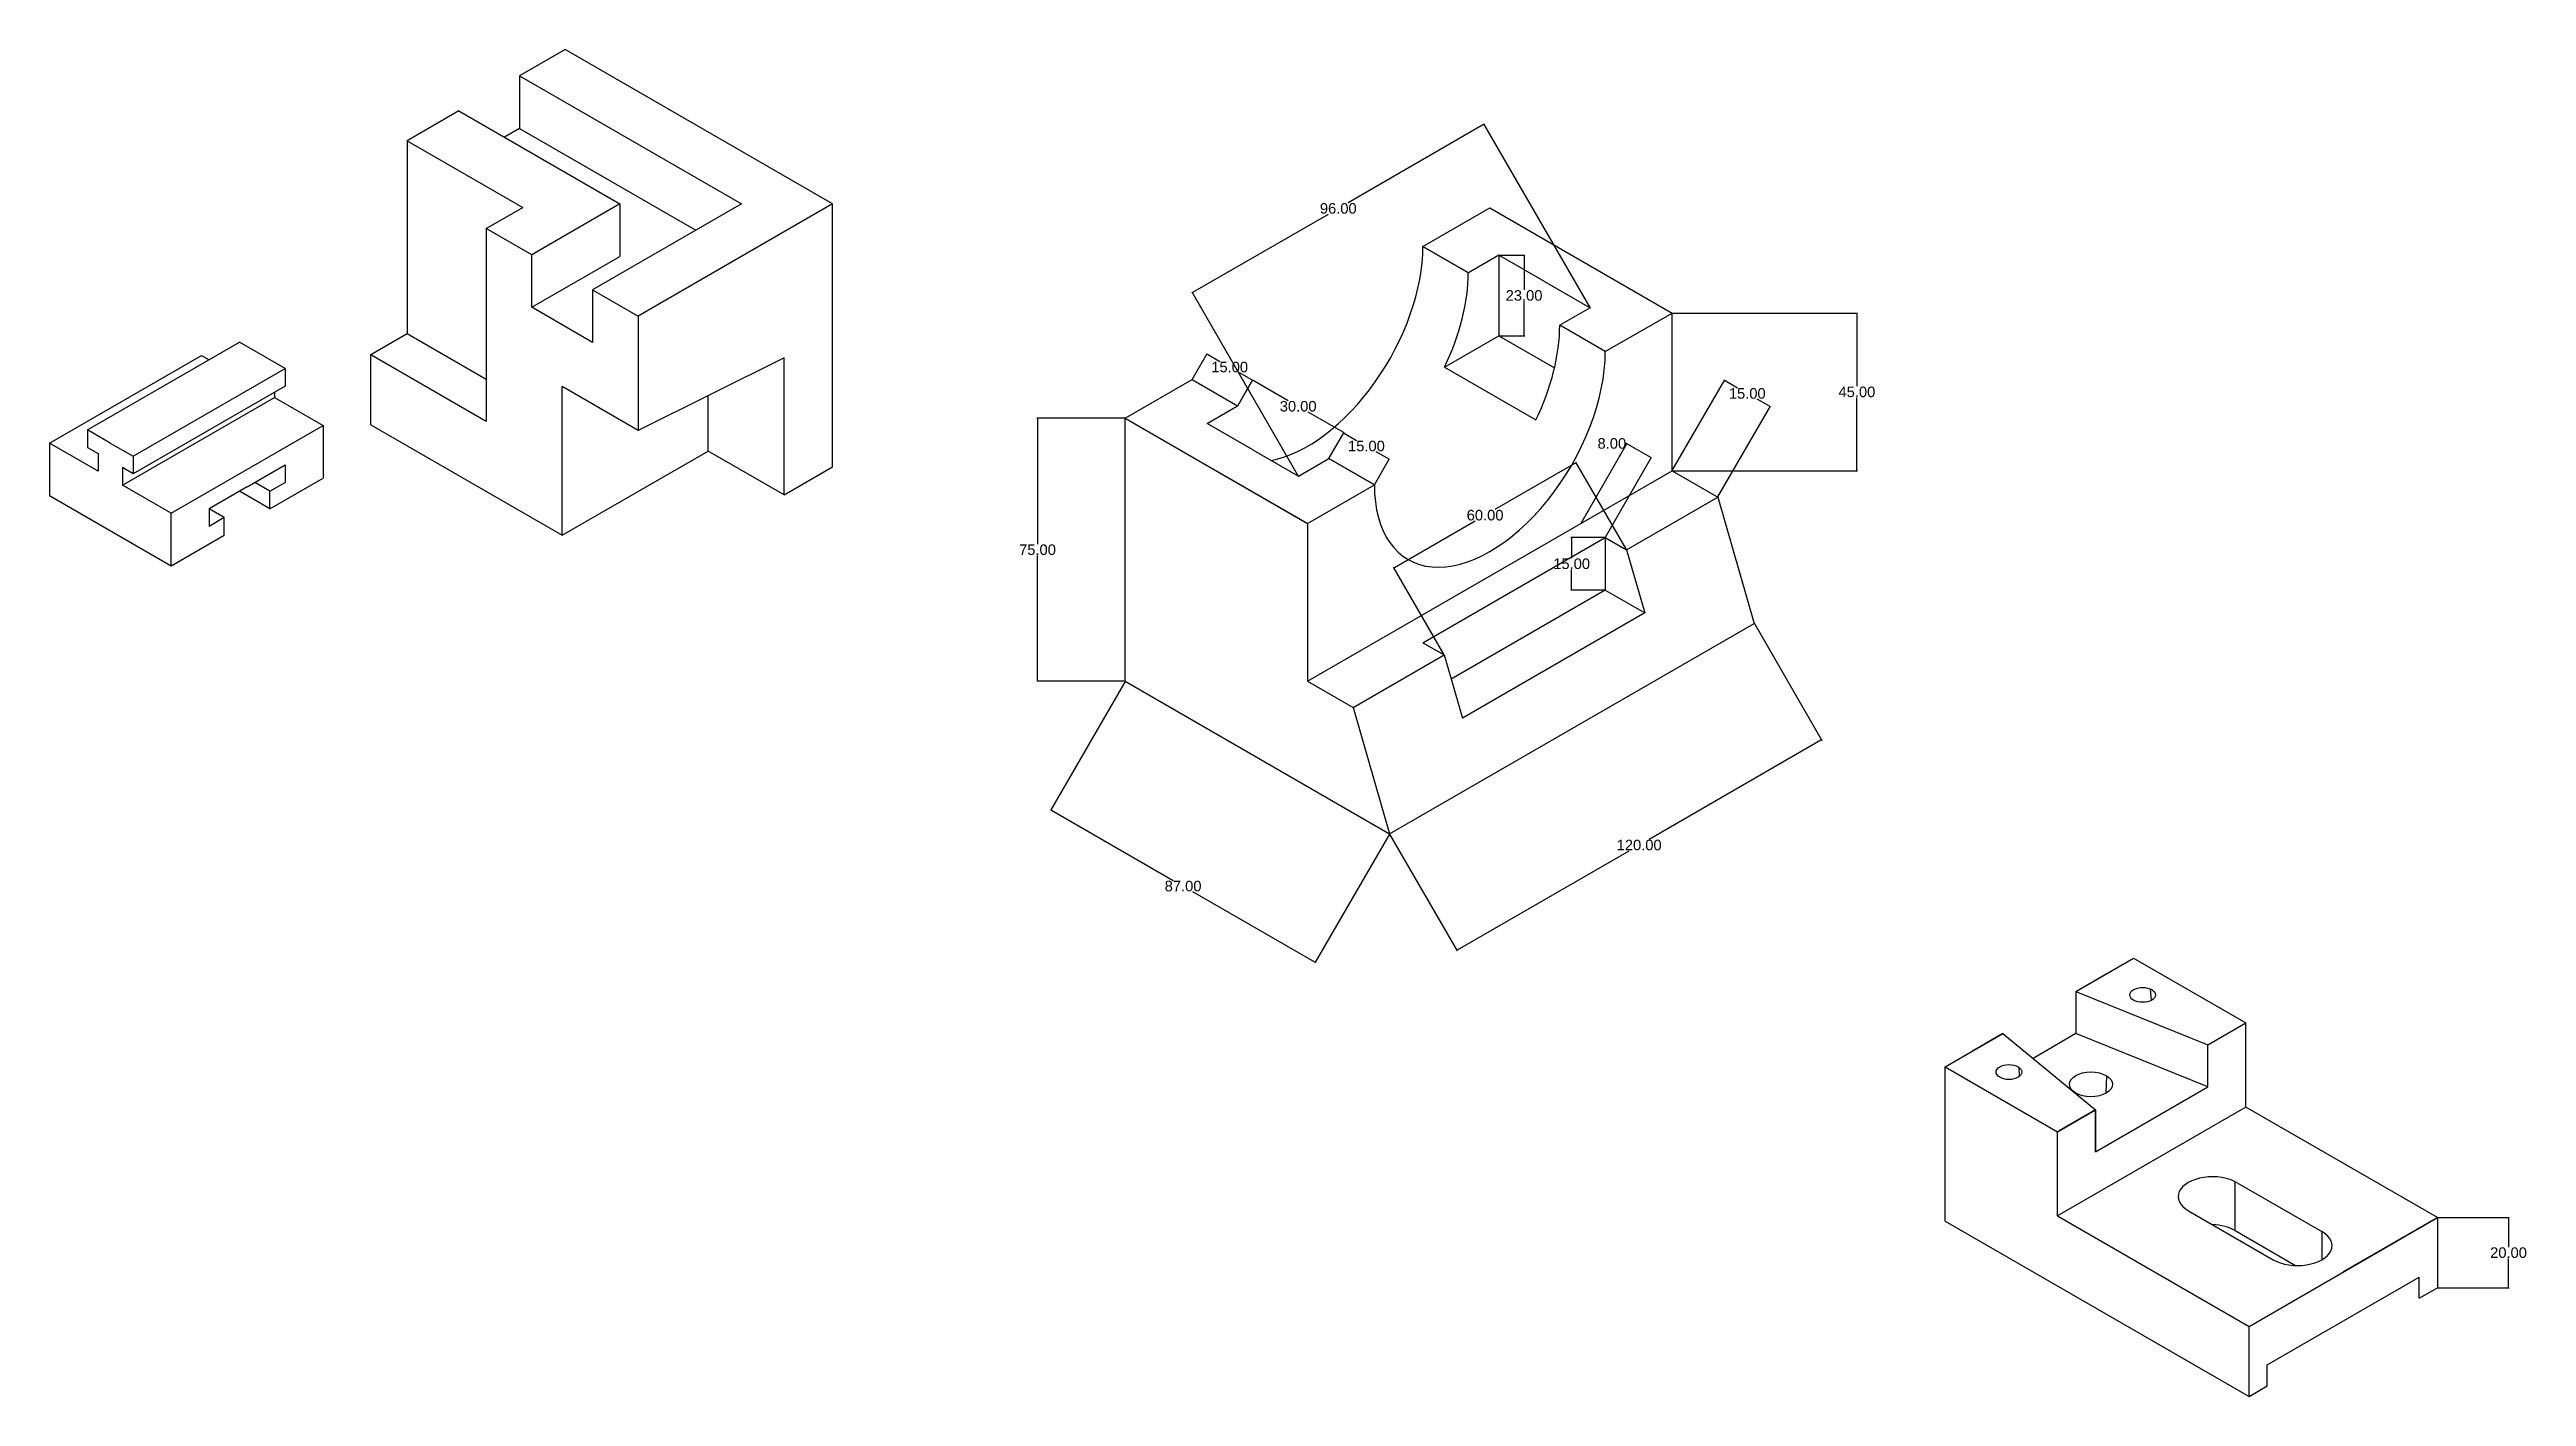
# Model space of a CAD drawing. Header units: millimetres. Extents: x -6852 to 59965, y -10230 to 31776.
# Drawn here: x 29027 to 29732, y 14758 to 15142 of the extents above; entities that cross this region are included whole.
import ezdxf

# ---------------------------------------------------------------- set-up
doc = ezdxf.new("R2010")
doc.units = ezdxf.units.MM
doc.header["$MEASUREMENT"] = 0
doc.layers.add('Dimension Line', color=53, linetype='Continuous', lineweight=15)
doc.layers.add('Object line', color=7, linetype='Continuous', lineweight=25)
doc.layers.add('Layer2', color=7, linetype='Continuous', lineweight=25, plot=False)
doc.styles.get("Standard").update_dxf_attribs({"font": 'arial.ttf'})
doc.dimstyles.get("Standard").update_dxf_attribs({"dimtxt": 3, "dimasz": 0.18, "dimexe": 0.18, "dimexo": 0.0625, "dimgap": 0.09, "dimtad": 0, "dimtih": 1, "dimtoh": 1, "dimzin": 0, "dimdsep": 46, "dimtxsty": 'Standard', "dimcen": 0.09, "dimadec": 0, "dimazin": 0, "dimtfac": 1, "dimtofl": 0, "dimtmove": 0, "dimatfit": 3, "dimfxl": 1, "dimtolj": 1, "dimtzin": 0, "dimarcsym": 0})

msp = doc.modelspace()

# ---------------------------------------------------------------- blocks, each defined once
blk = doc.blocks.new('*D263')
at = {"layer": 'Defpoints', "color": 0, "ltscale": 25, "transparency": 16777216}
for p in [(29512.4, 14978.12), (29531.56, 14944.93), (29408.47, 14918.12)]:
    blk.add_point(p, dxfattribs=at)
at = {"layer": 'Dimension Line', "color": 0, "lineweight": -2, "ltscale": 25, "transparency": 16777216}
for p, q in [((29512.43, 14978.07), (29531.65, 14944.77)), ((29531.4, 14944.84), (29482.41, 14916.55)), ((29408.5, 14918.07), (29427.73, 14884.77)), ((29427.79, 14885.02), (29476.79, 14913.31))]:
    blk.add_line(p, q, dxfattribs=at)
at = {"layer": 'Dimension Line', "color": 0, "ltscale": 25, "transparency": 16777216}
for points in [[(29531.39, 14944.87), (29531.42, 14944.81), (29531.56, 14944.93)], [(29427.78, 14885.05), (29427.81, 14884.99), (29427.64, 14884.93)]]:
    blk.add_solid(points, dxfattribs=at)
at = {"layer": 'Dimension Line', "color": 0, "ltscale": 25, "transparency": 16777216, "insert": (29479.6, 14914.93), "char_height": 3, "attachment_point": 5}
blk.add_mtext('\\A1;120.00', dxfattribs=at)
blk = doc.blocks.new('*D264')
at = {"layer": 'Defpoints', "color": 0, "ltscale": 25, "transparency": 16777216}
for p in [(29333.13, 14961.62), (29408.47, 14918.12), (29387.31, 14881.47)]:
    blk.add_point(p, dxfattribs=at)
at = {"layer": 'Dimension Line', "color": 0, "lineweight": -2, "ltscale": 25, "transparency": 16777216}
for p, q in [((29333.1, 14961.57), (29311.88, 14924.82)), ((29312.13, 14924.88), (29346.83, 14904.84)), ((29408.44, 14918.07), (29387.22, 14881.32)), ((29387.16, 14881.56), (29352.45, 14901.6))]:
    blk.add_line(p, q, dxfattribs=at)
at = {"layer": 'Dimension Line', "color": 0, "ltscale": 25, "transparency": 16777216}
for points in [[(29312.14, 14924.91), (29312.11, 14924.86), (29311.97, 14924.97)], [(29387.17, 14881.59), (29387.14, 14881.54), (29387.31, 14881.47)]]:
    blk.add_solid(points, dxfattribs=at)
at = {"layer": 'Dimension Line', "color": 0, "ltscale": 25, "transparency": 16777216, "insert": (29349.64, 14903.22), "char_height": 3, "attachment_point": 5}
blk.add_mtext('\\A1;87.00', dxfattribs=at)
blk = doc.blocks.new('*D265')
at = {"layer": 'Defpoints', "color": 0, "ltscale": 25, "transparency": 16777216}
for p in [(29476.14, 15029.33), (29463.03, 15006.62), (29469.96, 15002.62)]:
    blk.add_point(p, dxfattribs=at)
at = {"layer": 'Dimension Line', "color": 0, "lineweight": -2, "ltscale": 25, "transparency": 16777216}
for p, q in [((29463.06, 15006.68), (29476.23, 15029.49)), ((29475.99, 15029.42), (29475.81, 15029.42)), ((29476.14, 15029.33), (29475.99, 15029.42)), ((29482.92, 15025.42), (29476.3, 15029.24)), ((29469.99, 15002.68), (29483.16, 15025.49))]:
    blk.add_line(p, q, dxfattribs=at)
at = {"layer": 'Dimension Line', "color": 0, "ltscale": 25, "transparency": 16777216}
for points in [[(29476.31, 15029.27), (29476.28, 15029.21), (29476.14, 15029.33)], [(29482.93, 15025.45), (29482.9, 15025.39), (29483.07, 15025.33)]]:
    blk.add_solid(points, dxfattribs=at)
at = {"layer": 'Dimension Line', "color": 0, "ltscale": 25, "transparency": 16777216, "insert": (29471.82, 15029.42), "char_height": 3, "attachment_point": 5}
blk.add_mtext('\\A1;8.00', dxfattribs=at)
blk = doc.blocks.new('*D266')
at = {"layer": 'Defpoints', "color": 0, "ltscale": 25, "transparency": 16777216}
for p in [(29352.18, 15047.62), (29369.41, 15047.45), (29365.17, 15040.12)]:
    blk.add_point(p, dxfattribs=at)
at = {"layer": 'Dimension Line', "color": 0, "lineweight": -2, "ltscale": 25, "transparency": 16777216}
for p, q in [((29352.21, 15047.68), (29356.51, 15055.11)), ((29356.57, 15054.86), (29360.1, 15052.83)), ((29369.25, 15047.54), (29365.72, 15049.58)), ((29365.2, 15040.18), (29369.5, 15047.61))]:
    blk.add_line(p, q, dxfattribs=at)
at = {"layer": 'Dimension Line', "color": 0, "ltscale": 25, "transparency": 16777216}
for points in [[(29356.59, 15054.89), (29356.56, 15054.84), (29356.42, 15054.95)], [(29369.26, 15047.57), (29369.23, 15047.52), (29369.41, 15047.45)]]:
    blk.add_solid(points, dxfattribs=at)
at = {"layer": 'Dimension Line', "color": 0, "ltscale": 25, "transparency": 16777216, "insert": (29362.91, 15051.2), "char_height": 3, "attachment_point": 5}
blk.add_mtext('\\A1;15.00', dxfattribs=at)
blk = doc.blocks.new('*D267')
at = {"layer": 'Defpoints', "color": 0, "ltscale": 25, "transparency": 16777216}
for p in [(29365.17, 15040.12), (29395.42, 15032.52), (29391.15, 15025.12)]:
    blk.add_point(p, dxfattribs=at)
at = {"layer": 'Dimension Line', "color": 0, "lineweight": -2, "ltscale": 25, "transparency": 16777216}
for p, q in [((29365.2, 15040.18), (29369.53, 15047.67)), ((29369.6, 15047.43), (29379.62, 15041.64)), ((29395.27, 15032.61), (29385.24, 15038.39)), ((29391.18, 15025.18), (29395.51, 15032.67))]:
    blk.add_line(p, q, dxfattribs=at)
at = {"layer": 'Dimension Line', "color": 0, "ltscale": 25, "transparency": 16777216}
for points in [[(29369.61, 15047.45), (29369.58, 15047.4), (29369.44, 15047.52)], [(29395.28, 15032.63), (29395.25, 15032.58), (29395.42, 15032.52)]]:
    blk.add_solid(points, dxfattribs=at)
at = {"layer": 'Dimension Line', "color": 0, "ltscale": 25, "transparency": 16777216, "insert": (29382.43, 15040.02), "char_height": 3, "attachment_point": 5}
blk.add_mtext('\\A1;30.00', dxfattribs=at)
blk = doc.blocks.new('*D268')
at = {"layer": 'Defpoints', "color": 0, "ltscale": 25, "transparency": 16777216}
for p in [(29391.15, 15025.12), (29408.37, 15024.94), (29404.14, 15017.62)]:
    blk.add_point(p, dxfattribs=at)
at = {"layer": 'Dimension Line', "color": 0, "lineweight": -2, "ltscale": 25, "transparency": 16777216}
for p, q in [((29391.18, 15025.18), (29395.47, 15032.6)), ((29395.54, 15032.35), (29399.07, 15030.32)), ((29404.17, 15017.68), (29408.46, 15025.1)), ((29408.22, 15025.03), (29404.68, 15027.07))]:
    blk.add_line(p, q, dxfattribs=at)
at = {"layer": 'Dimension Line', "color": 0, "ltscale": 25, "transparency": 16777216}
for points in [[(29395.55, 15032.38), (29395.52, 15032.33), (29395.38, 15032.44)], [(29408.23, 15025.06), (29408.2, 15025.01), (29408.37, 15024.94)]]:
    blk.add_solid(points, dxfattribs=at)
at = {"layer": 'Dimension Line', "color": 0, "ltscale": 25, "transparency": 16777216, "insert": (29401.88, 15028.69), "char_height": 3, "attachment_point": 5}
blk.add_mtext('\\A1;15.00', dxfattribs=at)
blk = doc.blocks.new('*D269')
at = {"layer": 'Defpoints', "color": 0, "ltscale": 25, "transparency": 16777216}
for p in [(29435.43, 15120.44), (29465.63, 15068.12), (29382.49, 15020.12)]:
    blk.add_point(p, dxfattribs=at)
at = {"layer": 'Dimension Line', "color": 0, "lineweight": -2, "ltscale": 25, "transparency": 16777216}
for p, q in [((29435.27, 15120.35), (29396.67, 15098.06)), ((29465.6, 15068.18), (29435.34, 15120.59)), ((29352.44, 15072.53), (29391.05, 15094.82)), ((29382.46, 15020.18), (29352.2, 15072.59))]:
    blk.add_line(p, q, dxfattribs=at)
at = {"layer": 'Dimension Line', "color": 0, "ltscale": 25, "transparency": 16777216}
for points in [[(29435.26, 15120.37), (29435.29, 15120.32), (29435.43, 15120.44)], [(29352.43, 15072.55), (29352.46, 15072.5), (29352.29, 15072.44)]]:
    blk.add_solid(points, dxfattribs=at)
at = {"layer": 'Dimension Line', "color": 0, "ltscale": 25, "transparency": 16777216, "insert": (29393.86, 15096.44), "char_height": 3, "attachment_point": 5}
blk.add_mtext('\\A1;96.00', dxfattribs=at)
blk = doc.blocks.new('*D270')
at = {"layer": 'Defpoints', "color": 0, "ltscale": 25, "transparency": 16777216}
for p in [(29461.68, 15023.97), (29476.02, 14999.12), (29424.06, 14969.12)]:
    blk.add_point(p, dxfattribs=at)
at = {"layer": 'Dimension Line', "color": 0, "lineweight": -2, "ltscale": 25, "transparency": 16777216}
for p, q in [((29461.52, 15023.88), (29438.51, 15010.59)), ((29475.99, 14999.18), (29461.59, 15024.13)), ((29409.87, 14994.06), (29432.89, 15007.35)), ((29424.03, 14969.18), (29409.63, 14994.13))]:
    blk.add_line(p, q, dxfattribs=at)
at = {"layer": 'Dimension Line', "color": 0, "ltscale": 25, "transparency": 16777216}
for points in [[(29461.51, 15023.91), (29461.54, 15023.85), (29461.68, 15023.97)], [(29409.86, 14994.09), (29409.89, 14994.03), (29409.72, 14993.97)]]:
    blk.add_solid(points, dxfattribs=at)
at = {"layer": 'Dimension Line', "color": 0, "ltscale": 25, "transparency": 16777216, "insert": (29435.7, 15008.97), "char_height": 3, "attachment_point": 5}
blk.add_mtext('\\A1;60.00', dxfattribs=at)
blk = doc.blocks.new('*D271')
at = {"layer": 'Defpoints', "color": 0, "ltscale": 25, "transparency": 16777216}
for p in [(29333.13, 15036.62), (29308.15, 14961.62), (29333.13, 14961.62)]:
    blk.add_point(p, dxfattribs=at)
at = {"layer": 'Dimension Line', "color": 0, "lineweight": -2, "ltscale": 25, "transparency": 16777216}
for p, q in [((29333.07, 15036.62), (29307.97, 15036.62)), ((29308.15, 15036.44), (29308.15, 15000.74)), ((29308.15, 14961.8), (29308.15, 14997.5)), ((29333.07, 14961.62), (29307.97, 14961.62))]:
    blk.add_line(p, q, dxfattribs=at)
at = {"layer": 'Dimension Line', "color": 0, "ltscale": 25, "transparency": 16777216}
for points in [[(29308.12, 15036.44), (29308.18, 15036.44), (29308.15, 15036.62)], [(29308.12, 14961.8), (29308.18, 14961.8), (29308.15, 14961.62)]]:
    blk.add_solid(points, dxfattribs=at)
at = {"layer": 'Dimension Line', "color": 0, "ltscale": 25, "transparency": 16777216, "insert": (29308.15, 14999.12), "char_height": 3, "attachment_point": 5}
blk.add_mtext('\\A1;75.00', dxfattribs=at)
blk = doc.blocks.new('*D272')
at = {"layer": 'Defpoints', "color": 0, "ltscale": 25, "transparency": 16777216}
for p in [(29516.91, 15039.93), (29489.01, 15021.62), (29502, 15014.12)]:
    blk.add_point(p, dxfattribs=at)
at = {"layer": 'Dimension Line', "color": 0, "lineweight": -2, "ltscale": 25, "transparency": 16777216}
for p, q in [((29489.05, 15021.68), (29504.01, 15047.59)), ((29504.07, 15047.34), (29507.6, 15045.31)), ((29516.75, 15040.02), (29513.22, 15042.06)), ((29502.04, 15014.18), (29517, 15040.09))]:
    blk.add_line(p, q, dxfattribs=at)
at = {"layer": 'Dimension Line', "color": 0, "ltscale": 25, "transparency": 16777216}
for points in [[(29504.09, 15047.37), (29504.06, 15047.32), (29503.92, 15047.43)], [(29516.77, 15040.05), (29516.74, 15040), (29516.91, 15039.93)]]:
    blk.add_solid(points, dxfattribs=at)
at = {"layer": 'Dimension Line', "color": 0, "ltscale": 25, "transparency": 16777216, "insert": (29510.41, 15043.68), "char_height": 3, "attachment_point": 5}
blk.add_mtext('\\A1;15.00', dxfattribs=at)
blk = doc.blocks.new('*D273')
at = {"layer": 'Defpoints', "color": 0, "ltscale": 25, "transparency": 16777216}
for p in [(29489.01, 15066.62), (29489.01, 15021.62), (29541.65, 15021.62)]:
    blk.add_point(p, dxfattribs=at)
at = {"layer": 'Dimension Line', "color": 0, "lineweight": -2, "ltscale": 25, "transparency": 16777216}
for p, q in [((29489.08, 15066.62), (29541.83, 15066.62)), ((29541.65, 15066.44), (29541.65, 15045.74)), ((29541.65, 15021.8), (29541.65, 15042.5)), ((29489.08, 15021.62), (29541.83, 15021.62))]:
    blk.add_line(p, q, dxfattribs=at)
at = {"layer": 'Dimension Line', "color": 0, "ltscale": 25, "transparency": 16777216}
for points in [[(29541.62, 15066.44), (29541.68, 15066.44), (29541.65, 15066.62)], [(29541.62, 15021.8), (29541.68, 15021.8), (29541.65, 15021.62)]]:
    blk.add_solid(points, dxfattribs=at)
at = {"layer": 'Dimension Line', "color": 0, "ltscale": 25, "transparency": 16777216, "insert": (29541.65, 15044.12), "char_height": 3, "attachment_point": 5}
blk.add_mtext('\\A1;45.00', dxfattribs=at)
blk = doc.blocks.new('*D274')
at = {"layer": 'Defpoints', "color": 0, "ltscale": 25, "transparency": 16777216}
for p in [(29469.96, 15002.62), (29460.36, 14987.62), (29469.96, 14987.62)]:
    blk.add_point(p, dxfattribs=at)
at = {"layer": 'Dimension Line', "color": 0, "lineweight": -2, "ltscale": 25, "transparency": 16777216}
for p, q in [((29469.9, 15002.62), (29460.18, 15002.62)), ((29460.36, 15002.44), (29460.36, 14996.74)), ((29460.36, 14987.8), (29460.36, 14993.5)), ((29469.9, 14987.62), (29460.18, 14987.62))]:
    blk.add_line(p, q, dxfattribs=at)
at = {"layer": 'Dimension Line', "color": 0, "ltscale": 25, "transparency": 16777216}
for points in [[(29460.33, 15002.44), (29460.39, 15002.44), (29460.36, 15002.62)], [(29460.33, 14987.8), (29460.39, 14987.8), (29460.36, 14987.62)]]:
    blk.add_solid(points, dxfattribs=at)
at = {"layer": 'Dimension Line', "color": 0, "ltscale": 25, "transparency": 16777216, "insert": (29460.36, 14995.12), "char_height": 3, "attachment_point": 5}
blk.add_mtext('\\A1;15.00', dxfattribs=at)
blk = doc.blocks.new('*D275')
at = {"layer": 'Defpoints', "color": 0, "ltscale": 25, "transparency": 16777216}
for p in [(29439.65, 15083.12), (29439.65, 15060.12), (29446.8, 15060.12)]:
    blk.add_point(p, dxfattribs=at)
at = {"layer": 'Dimension Line', "color": 0, "lineweight": -2, "ltscale": 25, "transparency": 16777216}
for p, q in [((29439.71, 15083.12), (29446.98, 15083.12)), ((29446.8, 15082.94), (29446.8, 15073.25)), ((29446.8, 15060.3), (29446.8, 15070)), ((29439.71, 15060.12), (29446.98, 15060.12))]:
    blk.add_line(p, q, dxfattribs=at)
at = {"layer": 'Dimension Line', "color": 0, "ltscale": 25, "transparency": 16777216}
for points in [[(29446.77, 15082.94), (29446.83, 15082.94), (29446.8, 15083.12)], [(29446.77, 15060.3), (29446.83, 15060.3), (29446.8, 15060.12)]]:
    blk.add_solid(points, dxfattribs=at)
at = {"layer": 'Dimension Line', "color": 0, "ltscale": 25, "transparency": 16777216, "insert": (29446.8, 15071.62), "char_height": 3, "attachment_point": 5}
blk.add_mtext('\\A1;23.00', dxfattribs=at)
blk = doc.blocks.new('*D324')
at = {"layer": 'Defpoints', "color": 0, "ltscale": 25, "transparency": 16777216}
for p in [(29707.08, 14808.71), (29707.08, 14788.71), (29727.34, 14788.71)]:
    blk.add_point(p, dxfattribs=at)
at = {"layer": 'Dimension Line', "color": 0, "lineweight": -2, "ltscale": 25, "transparency": 16777216}
for p, q in [((29707.14, 14808.71), (29727.52, 14808.71)), ((29727.34, 14808.53), (29727.34, 14800.33)), ((29727.34, 14788.89), (29727.34, 14797.09)), ((29707.14, 14788.71), (29727.52, 14788.71))]:
    blk.add_line(p, q, dxfattribs=at)
at = {"layer": 'Dimension Line', "color": 0, "ltscale": 25, "transparency": 16777216}
for points in [[(29727.31, 14808.53), (29727.37, 14808.53), (29727.34, 14808.71)], [(29727.31, 14788.89), (29727.37, 14788.89), (29727.34, 14788.71)]]:
    blk.add_solid(points, dxfattribs=at)
at = {"layer": 'Dimension Line', "color": 0, "ltscale": 25, "transparency": 16777216, "insert": (29727.34, 14798.71), "char_height": 3, "attachment_point": 5}
blk.add_mtext('\\A1;20.00', dxfattribs=at)

# ---------------------------------------------------------------- dimensions: what is measured, and where the dimension line sits
at = {"layer": 'Dimension Line', "ltscale": 25}
for p1, p2, distance, picture, middle in [((29382.493, 15020.122), (29465.631, 15068.122), 60.408, '*D269', (29393.858, 15096.437)), ((29439.651, 15083.122), (29439.651, 15060.122), 7.147, '*D275', (29446.798, 15071.622)), ((29489.014, 15066.622), (29489.014, 15021.622), 52.635, '*D273', (29541.65, 15044.122)), ((29352.182, 15047.622), (29365.172, 15040.122), 8.466, '*D266', (29362.91, 15051.204)), ((29365.172, 15040.122), (29391.153, 15025.122), 8.537, '*D267', (29382.431, 15040.015)), ((29489.014, 15021.622), (29502.004, 15014.122), 29.805, '*D272', (29510.412, 15043.684)), ((29333.129, 15036.622), (29333.129, 14961.622), -24.98, '*D271', (29308.15, 14999.122)), ((29391.153, 15025.122), (29404.144, 15017.622), 8.455, '*D268', (29401.876, 15028.694)), ((29469.962, 15002.622), (29463.033, 15006.622), -26.221, '*D265', (29471.825, 15029.421)), ((29424.062, 14969.122), (29476.024, 14999.122), 28.691, '*D270', (29435.697, 15008.97)), ((29469.962, 15002.622), (29469.962, 14987.622), -9.605, '*D274', (29460.357, 14995.122)), ((29408.474, 14918.122), (29512.397, 14978.122), -38.328, '*D263', (29479.599, 14914.93)), ((29333.129, 14961.622), (29408.474, 14918.122), -42.32, '*D264', (29349.642, 14903.222)), ((29707.08, 14808.71), (29707.08, 14788.71), 20.26, '*D324', (29727.341, 14798.71))]:
    dim = msp.add_aligned_dim(p1=p1, p2=p2, distance=distance, dimstyle='Standard', dxfattribs=at)
    dim.commit()
    dim.dimension.update_dxf_attribs({"geometry": picture, "text_midpoint": middle})

# ---------------------------------------------------------------- linework, layer by layer
at = {"layer": 'Layer2', "ltscale": 25}
for p, q in [((29604.023, 14873.21), (29641.695, 14857.96)), ((29604.023, 14873.21), (29604.023, 14861.21)), ((29604.023, 14873.21), (29604.023, 14861.21)), ((29583.239, 14861.21), (29609.653, 14839.46)), ((29604.023, 14861.21), (29591.894, 14854.084)), ((29641.695, 14845.96), (29604.023, 14861.21)), ((29641.695, 14857.96), (29652.521, 14864.21)), ((29641.695, 14845.96), (29641.695, 14857.96)), ((29609.653, 14827.46), (29641.695, 14845.96)), ((29598.827, 14833.21), (29609.653, 14839.46)), ((29609.653, 14839.46), (29599.26, 14833.46)), ((29609.653, 14827.46), (29609.653, 14839.46)), ((29609.653, 14839.46), (29609.653, 14827.46)), ((29707.08, 14808.71), (29680.234, 14793.21))]:
    msp.add_line(p, q, dxfattribs=at)
for centre, major_axis in [((29623.076, 14872.21), (-3.674, 0)), ((29584.971, 14850.21), (-3.674, 0)), ((29608.354, 14846.71), (-6.124, 0))]:
    msp.add_ellipse(centre, major_axis=major_axis, ratio=0.5773503, dxfattribs=at)
at = {"layer": 'Object line', "ltscale": 25}
for p, q in [((29173.569, 15141.75), (29160.579, 15134.25)), ((29173.569, 15141.75), (29160.579, 15134.25)), ((29249.779, 15097.75), (29173.569, 15141.75)), ((29160.579, 15134.25), (29223.799, 15097.75)), ((29160.579, 15134.25), (29160.579, 15119.25)), ((29143.258, 15124.25), (29128.536, 15115.75)), ((29143.258, 15124.25), (29189.158, 15097.75)), ((29160.579, 15119.25), (29156.249, 15116.75)), ((29160.579, 15119.25), (29210.808, 15090.25)), ((29128.536, 15115.75), (29161.445, 15096.75)), ((29128.536, 15115.75), (29128.536, 15060.75)), ((29151.052, 15090.75), (29161.445, 15096.75)), ((29189.158, 15097.75), (29164.043, 15083.25)), ((29223.799, 15097.75), (29181.363, 15073.25)), ((29189.158, 15097.75), (29189.158, 15082.75)), ((29249.779, 15097.75), (29194.354, 15065.75)), ((29249.779, 15022.75), (29249.779, 15097.75)), ((29418, 15085.622), (29437.053, 15096.622)), ((29437.053, 15096.622), (29489.014, 15066.622)), ((29164.043, 15083.25), (29151.052, 15090.75)), ((29151.052, 15090.75), (29151.052, 15035.75)), ((29418, 15085.622), (29430.99, 15078.122)), ((29430.99, 15078.122), (29418, 15085.622)), ((29164.043, 15068.25), (29164.043, 15083.25)), ((29164.043, 15068.25), (29189.158, 15082.75)), ((29439.651, 15083.122), (29430.99, 15078.122)), ((29452.641, 15075.622), (29439.651, 15083.122)), ((29439.651, 15083.122), (29439.651, 15060.122)), ((29181.363, 15073.25), (29194.354, 15065.75)), ((29181.363, 15073.25), (29181.363, 15058.25)), ((29452.641, 15075.622), (29465.631, 15068.122)), ((29181.363, 15058.25), (29164.043, 15068.25)), ((29194.354, 15065.75), (29194.354, 15033.129)), ((29465.631, 15068.122), (29456.971, 15063.122)), ((29469.962, 15055.622), (29456.971, 15063.122)), ((29456.971, 15063.122), (29456.971, 15063.122)), ((29469.962, 15055.622), (29489.014, 15066.622)), ((29489.014, 15021.622), (29489.014, 15066.622)), ((29037.443, 15033.301), (29080.744, 15058.301)), ((29093.735, 15050.801), (29080.744, 15058.301)), ((29118.143, 15054.75), (29128.536, 15060.75)), ((29128.536, 15060.75), (29151.052, 15047.75)), ((29249.779, 15022.75), (29249.779, 15060.75)), ((29424.14, 15051.167), (29439.651, 15060.122)), ((29439.651, 15060.122), (29455.486, 15050.98)), ((29026.618, 15029.551), (29069.919, 15054.551)), ((29050.434, 15025.801), (29093.735, 15050.801)), ((29069.919, 15054.551), (29072.084, 15053.301)), ((29093.735, 15050.801), (29093.735, 15045.801)), ((29118.143, 15034.75), (29118.143, 15054.75)), ((29118.143, 15054.75), (29151.052, 15035.75)), ((29235.923, 15053.845), (29194.354, 15033.129)), ((29235.923, 15014.75), (29235.923, 15053.845)), ((29424.14, 15051.167), (29450.199, 15036.122)), ((29047.402, 15017.551), (29090.704, 15042.551)), ((29093.735, 15045.801), (29050.434, 15020.801)), ((29090.704, 15044.051), (29090.704, 15042.551)), ((29090.704, 15042.551), (29104.56, 15034.551)), ((29194.354, 15033.129), (29172.703, 15045.629)), ((29172.703, 15003.25), (29172.703, 15045.629)), ((29214.272, 15027.25), (29214.272, 15043.055)), ((29333.129, 15036.622), (29352.182, 15047.622)), ((29352.182, 15047.622), (29365.172, 15040.122)), ((29061.259, 15009.551), (29104.56, 15034.551)), ((29104.56, 15034.551), (29104.56, 15019.551)), ((29118.143, 15034.75), (29172.703, 15003.25)), ((29333.129, 14961.622), (29333.129, 15036.622)), ((29333.129, 15036.622), (29385.091, 15006.622)), ((29356.512, 15035.122), (29365.172, 15040.122)), ((29369.503, 15027.622), (29356.512, 15035.122)), ((29026.618, 15029.551), (29026.618, 15014.551)), ((29040.474, 15021.551), (29026.618, 15029.551)), ((29043.938, 15029.551), (29037.443, 15033.301)), ((29037.443, 15033.301), (29037.443, 15028.301)), ((29037.443, 15028.301), (29040.474, 15026.551)), ((29043.938, 15029.551), (29050.434, 15025.801)), ((29172.703, 15003.25), (29214.272, 15027.25)), ((29235.923, 15014.75), (29214.272, 15027.25)), ((29369.503, 15027.622), (29382.493, 15020.122)), ((29040.474, 15026.551), (29040.474, 15021.551)), ((29050.434, 15020.801), (29047.402, 15022.551)), ((29047.402, 15022.551), (29047.402, 15017.551)), ((29050.434, 15025.801), (29050.434, 15020.801)), ((29082.909, 15017.051), (29093.735, 15023.301)), ((29093.735, 15023.301), (29093.735, 15018.301)), ((29235.923, 15014.75), (29249.779, 15022.75)), ((29385.091, 15006.622), (29359.11, 15021.622)), ((29382.493, 15020.122), (29391.153, 15025.122)), ((29385.091, 14961.622), (29489.014, 15021.622)), ((29404.144, 15017.622), (29391.153, 15025.122)), ((29391.153, 15025.122), (29404.144, 15017.622)), ((29489.014, 15021.622), (29502.004, 15014.122)), ((29026.618, 15014.551), (29061.259, 14994.551)), ((29061.259, 15009.551), (29047.402, 15017.551)), ((29082.909, 15017.051), (29072.084, 15010.801)), ((29089.405, 15010.801), (29080.744, 15015.801)), ((29089.405, 15015.801), (29085.075, 15018.301)), ((29089.405, 15010.801), (29104.56, 15019.551)), ((29089.405, 15015.801), (29093.735, 15018.301)), ((29089.405, 15010.801), (29089.405, 15015.801)), ((29385.091, 15006.622), (29404.144, 15017.622)), ((29476.024, 14999.122), (29502.004, 15014.122)), ((29502.004, 15014.122), (29512.397, 14978.122)), ((29061.259, 14994.551), (29061.259, 15009.551)), ((29072.084, 15010.801), (29072.084, 15005.801)), ((29076.414, 15008.301), (29072.084, 15010.801)), ((29076.414, 15008.301), (29072.084, 15005.801)), ((29076.414, 15003.301), (29076.414, 15008.301)), ((29385.091, 15006.622), (29385.091, 14961.622)), ((29061.259, 14994.551), (29076.414, 15003.301)), ((29061.259, 14994.551), (29076.414, 15003.301)), ((29418, 14972.622), (29469.962, 15002.622)), ((29469.962, 15002.622), (29469.962, 14987.622)), ((29469.962, 15002.622), (29476.024, 14999.122)), ((29476.024, 14999.122), (29481.22, 14981.122)), ((29469.962, 14987.622), (29426.042, 14962.265)), ((29469.962, 14987.622), (29481.22, 14981.122)), ((29408.474, 14918.122), (29512.397, 14978.122)), ((29481.22, 14981.122), (29429.258, 14951.122)), ((29418, 14972.622), (29424.062, 14969.122)), ((29398.081, 14954.122), (29424.062, 14969.122)), ((29398.081, 14954.122), (29424.062, 14969.122)), ((29424.062, 14969.122), (29429.258, 14951.122)), ((29333.129, 14961.622), (29408.474, 14918.122)), ((29385.091, 14961.622), (29398.081, 14954.122)), ((29398.081, 14954.122), (29408.474, 14918.122)), ((29604.023, 14873.21), (29620.478, 14882.71)), ((29620.478, 14882.71), (29652.521, 14864.21)), ((29604.023, 14873.21), (29612.684, 14878.21)), ((29625.198, 14873.942), (29625.471, 14870.602)), ((29566.784, 14851.71), (29583.239, 14861.21)), ((29566.784, 14851.71), (29583.239, 14861.21)), ((29583.239, 14861.21), (29574.579, 14856.21)), ((29652.521, 14840.21), (29652.521, 14864.21)), ((29566.784, 14807.71), (29566.784, 14851.71)), ((29566.784, 14851.71), (29598.827, 14833.21)), ((29587.756, 14851.594), (29587.93, 14848.953)), ((29612.745, 14849.175), (29612.598, 14844.162)), ((29652.521, 14840.21), (29598.827, 14809.21)), ((29707.08, 14808.71), (29652.521, 14840.21)), ((29598.827, 14809.21), (29598.827, 14833.21)), ((29649.431, 14804.993), (29649.431, 14818.976)), ((29650.058, 14818.631), (29674.171, 14804.711)), ((29598.827, 14809.21), (29653.387, 14777.71)), ((29636.149, 14810.663), (29660.315, 14796.71)), ((29653.387, 14777.71), (29707.08, 14808.71)), ((29707.08, 14808.71), (29707.08, 14788.71)), ((29566.784, 14807.71), (29653.387, 14757.71)), ((29649.431, 14804.993), (29666.629, 14795.065)), ((29674.171, 14804.711), (29674.171, 14796.71)), ((29658.583, 14766.71), (29701.884, 14791.71)), ((29701.884, 14785.71), (29701.884, 14791.71)), ((29701.884, 14785.71), (29707.08, 14788.71)), ((29653.387, 14757.71), (29653.387, 14777.71)), ((29658.583, 14760.71), (29658.583, 14766.71)), ((29658.583, 14760.71), (29658.583, 14766.71)), ((29653.387, 14757.71), (29658.583, 14760.71)), ((29653.387, 14757.71), (29658.583, 14760.71))]:
    msp.add_line(p, q, dxfattribs=at)
for centre, major_axis, start_param, end_param in [((29385.091, 15066.622), (-23.27, -40.305), 6.7495973, 8.6393798), ((29398.003, 15059.167), (-23.27, -40.305), 7.9862914, 8.6393798), ((29424.062, 15044.122), (-23.27, -40.305), 7.9862914, 8.6393798), ((29437.053, 15036.622), (-23.27, -40.305), 5.4977871, 8.6393798), ((29642.995, 14814.71), (-9.798, 0), 3.9072393, 7.0803867), ((29642.367, 14801.073), (-9.798, 0), 3.9072393, 4.6496495), ((29667.243, 14800.71), (-9.798, 0), 0.7853782, 3.9270469)]:
    msp.add_ellipse(centre, major_axis=major_axis, ratio=0.5773503, start_param=start_param, end_param=end_param, dxfattribs=at)

msp.set_redraw_order([(e.dxf.handle, doc.entitydb.next_handle()) for e in msp.query("TEXT MTEXT ATTDEF DIMENSION ARC_DIMENSION")])  # texts and dimensions are drawn at this point

doc.saveas('drawing.dxf')
